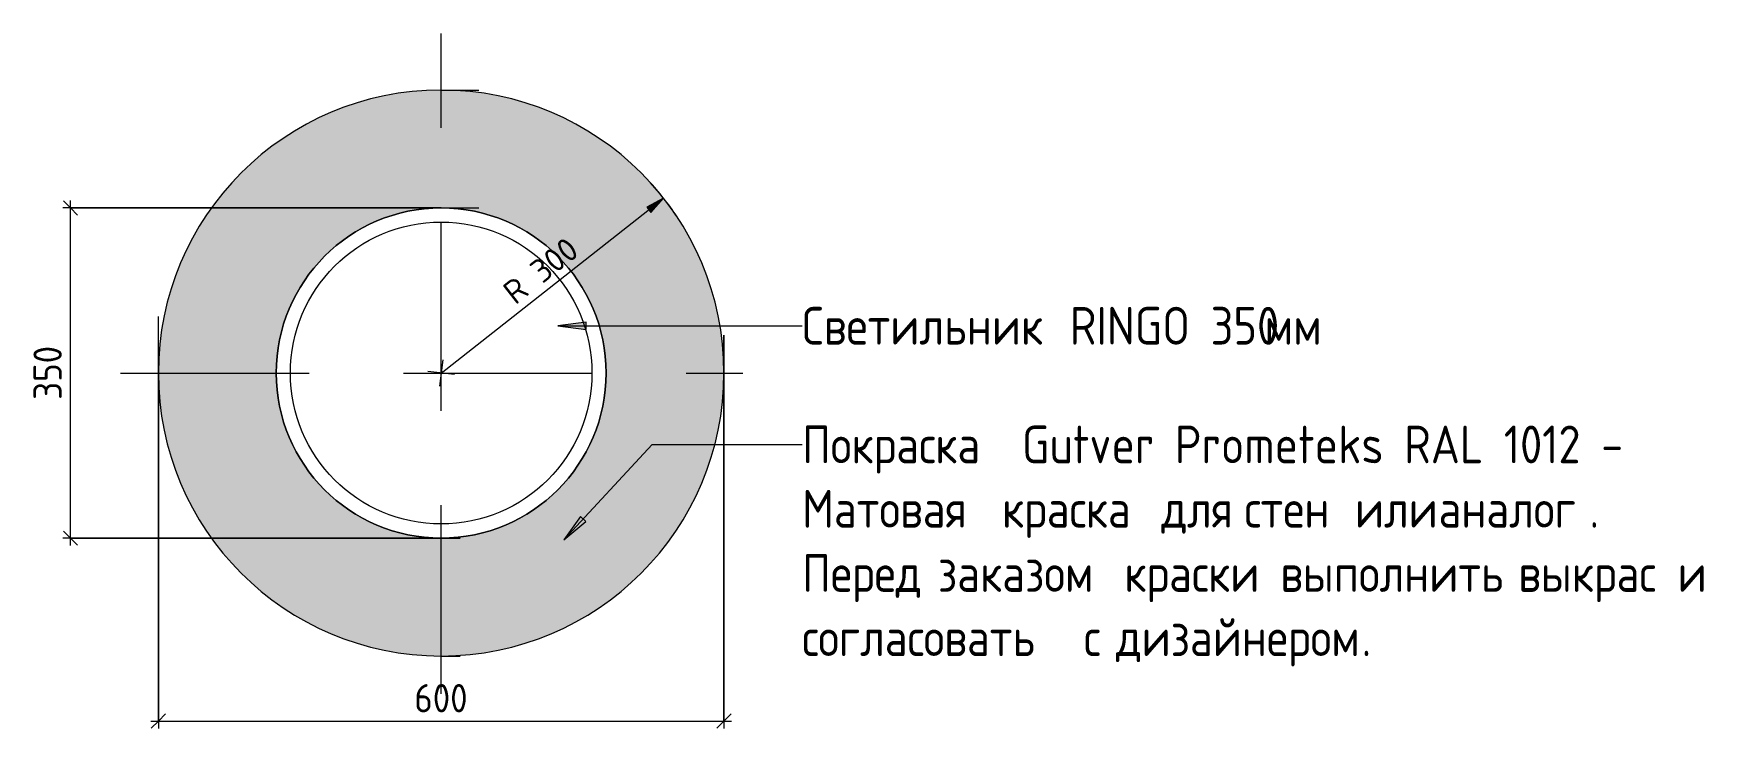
# Model space of a CAD drawing. Header units: millimetres. Extents: x -5507 to 191320, y -8553 to 29000.
# Drawn here: x 189548 to 191320, y 2331 to 3068 of the extents above; entities that cross this region are included whole.
import ezdxf

# ---------------------------------------------------------------- set-up
doc = ezdxf.new("R2010")
doc.units = ezdxf.units.MM
doc.linetypes.add('ADSK_Штрих_ш2 п1', pattern=[300, 200, -100])
for name, color, linetype, lineweight in [('A-ANNO-DIMS', 7, 'Continuous', 9), ('A-ANNO-DIMS-10', 7, 'Continuous', 9), ('A-DETL', 7, 'Continuous', 9), ('A-DETL-1', 7, 'ADSK_Штрих_ш2 п1', 9), ('G-ANNO-TEXT', 7, 'Continuous', 9)]:
    doc.layers.add(name, color=color, linetype=linetype, lineweight=lineweight)
doc.layers.add('A-DETL-GENF-8', color=7, linetype='Continuous', lineweight=9, true_color=0xf2dc97)
doc.styles.add('GOST Common_5', font='GOST_Common.ttf', dxfattribs={"width": 0.9, "height": 40})
doc.styles.add('ISOCPEUR_4', font='isocpeur.ttf', dxfattribs={"width": 0.9, "height": 30})
doc.styles.add('ISOCPEUR_5', font='isocpeur.ttf', dxfattribs={"height": 25})
doc.dimstyles.new('ISO-2_5_1_0K_БОЛЬШОЙ', dxfattribs={"dimscale": 304.8, "dimtxt": 24.899529, "dimasz": 0.065617, "dimexe": 0.07874, "dimexo": 0, "dimgap": 0, "dimtad": 1, "dimjust": 3, "dimdec": 0, "dimzin": 0, "dimdsep": 46, "dimtxsty": 'ISOCPEUR_5', "dimsah": 1, "dimcen": 0.09, "dimazin": 0, "dimtfac": 1, "dimtdec": 4, "dimtix": 1, "dimtmove": 0, "dimatfit": 2, "dimfxl": 1, "dimtvp": 1, "dimtolj": 1, "dimtzin": 0, "dimarcsym": 2})
doc.dimstyles.new('ISO-3_0', dxfattribs={"dimscale": 304.8, "dimtxt": 29.879435, "dimasz": 0.049213, "dimexe": 0.026247, "dimexo": 0, "dimgap": 0, "dimtad": 1, "dimdec": 0, "dimrnd": 10, "dimzin": 0, "dimdsep": 46, "dimtxsty": 'ISOCPEUR_4', "dimblk1": 'OBLIQUE', "dimblk2": 'OBLIQUE', "dimsah": 1, "dimcen": 0.09, "dimdle": 0.026247, "dimazin": 0, "dimtfac": 1, "dimtdec": 4, "dimtix": 1, "dimtmove": 0, "dimatfit": 3, "dimfxl": 1, "dimtvp": 1, "dimtolj": 1, "dimtzin": 0, "dimarcsym": 2})

msp = doc.modelspace()

# ---------------------------------------------------------------- texts
at = {"layer": 'G-ANNO-TEXT', "char_height": 40, "attachment_point": 1, "style": 'GOST Common_5'}
for s, insert, width in [('Светильник', (190363.9, 2777.9), 317.468), (' RINGO 350', (190625.9, 2777.9), 277.063), ('мм', (190854.5, 2777.9), 70.709), ('Покраска', (190363.9, 2652.1), 256.139), (' Gutver Prometeks RAL 1012 - ', (190575.3, 2652.1), 795.114), ('Матовая', (190363.9, 2583.9), 241.709), ('\\fGOST Common|b0|i0|c204|p34|;\\W.9; ', (190563.4, 2583.9), 15.152), ('краска', (190575.9, 2583.9), 189.759), ('\\fGOST Common|b0|i0|c204|p34|;\\W.9; ', (190732.4, 2583.9), 15.152), ('для', (190744.9, 2583.9), 91.633), ('\\fGOST Common|b0|i0|c204|p34|;\\W.9; ', (190820.5, 2583.9), 15.152), ('стен', (190833.1, 2583.9), 126.987), ('\\fGOST Common|b0|i0|c204|p34|;\\W.9; ', (190937.8, 2583.9), 15.152), ('или', (190950.3, 2583.9), 92.354), ('\\fGOST Common|b0|i0|c204|p34|;\\W.9; ', (191026.5, 2583.9), 15.152), ('аналог', (191039, 2583.9), 194.089), ('. ', (191199.2, 2583.9), 28.139), ('Перед', (190363.9, 2515.8), 159.456), ('\\fGOST Common|b0|i0|c204|p34|;\\W.9; ', (190495.5, 2515.8), 15.152), ('заказом', (190508, 2515.8), 224.392), ('\\fGOST Common|b0|i0|c204|p34|;\\W.9; ', (190693.2, 2515.8), 15.152), ('краски', (190705.7, 2515.8), 185.43), ('\\fGOST Common|b0|i0|c204|p34|;\\W.9; ', (190858.6, 2515.8), 15.152), ('выполнить', (190871.2, 2515.8), 290.772), ('\\fGOST Common|b0|i0|c204|p34|;\\W.9; ', (191111.1, 2515.8), 15.152), ('выкрас', (191123.6, 2515.8), 189.759), ('\\fGOST Common|b0|i0|c204|p34|;\\W.9; ', (191280.1, 2515.8), 15.152), ('\\fGOST Common|b0|i0|c204|p34|;\\W.9;и', (191292.6, 2515.8), 31.025), ('\\fGOST Common|b0|i0|c204|p34|;\\W.9; ', (191318.2, 2515.8), 15.152), ('\\fGOST Common|b0|i0|c204|p34|;\\W.9; ', (190650.3, 2447.7), 15.152), ('\\fGOST Common|b0|i0|c204|p34|;\\W.9; ', (190684.2, 2447.7), 15.152), ('дизайнером', (190696.7, 2447.7), 316.025), ('согласовать', (190363.9, 2447.7), 347.051), ('\\fGOST Common|b0|i0|c204|p34|;\\W.9;с', (190662.8, 2447.7), 25.975), ('\\fGOST Common|b0|i0|c204|p34|;\\W.9;.', (190957.5, 2447.7), 12.987)]:
    msp.add_mtext(s, dxfattribs=dict(at, insert=insert, width=width))

# ---------------------------------------------------------------- blocks, each defined once
blk = doc.blocks.new('DIMBLOCK83-Выкрас на потолке около светильника ЛК')
at = {"layer": 'A-ANNO-DIMS-10', "lineweight": 20}
for p, q in [((189587.7, 2882.8), (189580.2, 2890.3)), ((189587.7, 2882.8), (189595.2, 2875.3)), ((189587.7, 2532.8), (189580.2, 2540.3)), ((189587.7, 2532.8), (189595.2, 2525.3))]:
    blk.add_line(p, q, dxfattribs=at)
at = {"layer": 'A-ANNO-DIMS-10'}
for p, q in [((189587.7, 2524.8), (189587.7, 2890.8)), ((189981, 2882.8), (189579.7, 2882.8)), ((189587.7, 2882.8), (189981, 2882.8)), ((190001, 2532.8), (189579.7, 2532.8)), ((189587.7, 2532.8), (190001, 2532.8))]:
    blk.add_line(p, q, dxfattribs=at)
at = {"layer": 'A-ANNO-DIMS-10', "color": 0, "insert": (189548.5, 2679.4), "char_height": 30, "width": 68.263, "attachment_point": 1, "rotation": 90, "line_spacing_factor": 1.149209, "style": 'ISOCPEUR_4'}
blk.add_mtext('350', dxfattribs=at)
blk = doc.blocks.new('_Oblique')
at = {"color": 0, "linetype": 'ByBlock', "lineweight": -2}
blk.add_line((-0.5, -0.5), (0.5, 0.5), dxfattribs=at)
blk = doc.blocks.new('DIMBLOCK84-Выкрас на потолке около светильника ЛК')
at = {"layer": 'A-ANNO-DIMS-10'}
for p, q in [((190281, 2747.8), (190281, 2330.9)), ((190281, 2338.9), (190281, 2747.8)), ((189681, 2707.8), (189681, 2330.9)), ((189681, 2338.9), (189681, 2707.8)), ((189673, 2338.9), (190289, 2338.9))]:
    blk.add_line(p, q, dxfattribs=at)
at = {"layer": 'A-ANNO-DIMS-10', "lineweight": 20}
for p, q in [((189681, 2338.9), (189673.5, 2331.4)), ((189681, 2338.9), (189688.5, 2346.4)), ((190281, 2338.9), (190273.5, 2331.4)), ((190281, 2338.9), (190288.5, 2346.4))]:
    blk.add_line(p, q, dxfattribs=at)
at = {"layer": 'A-ANNO-DIMS-10', "color": 0, "insert": (189952.5, 2378.1), "char_height": 30, "width": 68.263, "attachment_point": 1, "line_spacing_factor": 1.149209, "style": 'ISOCPEUR_4'}
blk.add_mtext('600', dxfattribs=at)
blk = doc.blocks.new('DIMBLOCK85-Выкрас на потолке около светильника ЛК')
at = {"layer": 'A-ANNO-DIMS-10'}
blk.add_hatch(color=256, dxfattribs=at).paths.add_polyline_path([(190216.9, 2893.1), (190199, 2883.5), (190203.3, 2878)])
for p, q in [((189981, 2707.8), (190216.9, 2893.1)), ((190216.9, 2893.1), (190199, 2883.5)), ((190203.3, 2878), (190216.9, 2893.1)), ((190199, 2883.5), (190203.3, 2878)), ((189982.6, 2721.8), (189979.3, 2693.8)), ((189995, 2706.1), (189966.9, 2709.5))]:
    blk.add_line(p, q, dxfattribs=at)
blk.add_arc((189981, 2707.8), 300, 33.5619, 42.7292, dxfattribs=at)
at = {"layer": 'A-ANNO-DIMS-10', "color": 0, "insert": (190044.1, 2798.9), "char_height": 25, "width": 105.727, "attachment_point": 1, "rotation": 38.1455, "line_spacing_factor": 1.149209, "style": 'ISOCPEUR_5'}
blk.add_mtext('R 300', dxfattribs=at)

# ---------------------------------------------------------------- dimensions: what is measured, and where the dimension line sits
at = {"layer": 'A-ANNO-DIMS'}
dim = msp.add_radius_dim(center=(189981, 2707.8), mpoint=(190216.9, 2893.1), dimstyle='ISO-2_5_1_0K_БОЛЬШОЙ', override={"dimpost": 'R<>'}, dxfattribs=at)
dim.commit()
dim.dimension.update_dxf_attribs({"geometry": 'DIMBLOCK85-Выкрас на потолке около светильника ЛК', "text_midpoint": (190083.3, 2804.1)})
dim = msp.add_linear_dim(base=(189587.7, 2882.8), p1=(190001, 2532.8), p2=(189981, 2882.8), angle=90, dimstyle='ISO-3_0', override={"dimpost": '<>', "dimfxl": 350.570963}, dxfattribs=at)
dim.commit()
dim.dimension.update_dxf_attribs({"geometry": 'DIMBLOCK83-Выкрас на потолке около светильника ЛК', "text_midpoint": (189572.7, 2707.8)})
dim = msp.add_linear_dim(base=(190281, 2338.9), p1=(189681, 2707.8), p2=(190281, 2747.8), dimstyle='ISO-3_0', override={"dimpost": '<>', "dimfxl": 601.331855}, dxfattribs=at)
dim.commit()
dim.dimension.update_dxf_attribs({"geometry": 'DIMBLOCK84-Выкрас на потолке около светильника ЛК', "text_midpoint": (189981, 2353.9)})

# ---------------------------------------------------------------- hatches: boundary and pattern name
at = {"layer": 'A-DETL-GENF-8'}
h = msp.add_hatch(color=256, dxfattribs=at)
h.paths.add_polyline_path([(189981, 2407.8), (190000.5, 2408.5), (190020.1, 2410.4), (190039.5, 2413.6), (190058.6, 2418), (190077.4, 2423.7), (190095.8, 2430.6), (190113.6, 2438.7), (190131, 2448), (190147.6, 2458.4), (190163.6, 2469.8), (190178.8, 2482.3), (190193.1, 2495.7), (190206.5, 2510), (190219, 2525.2), (190230.4, 2541.1), (190240.7, 2557.8), (190250, 2575.2), (190258.1, 2593), (190265, 2611.4), (190270.7, 2630.2), (190275.2, 2649.3), (190278.4, 2668.5), (190280.3, 2688), (190281, 2707.8), (190280.3, 2727.6), (190278.4, 2747.1), (190275.2, 2766.3), (190270.7, 2785.4), (190265, 2804.3), (190258.1, 2822.6), (190250, 2840.5), (190240.7, 2857.8), (190230.4, 2874.5), (190219, 2890.4), (190206.5, 2905.6), (190193.1, 2919.9), (190178.8, 2933.3), (190163.6, 2945.8), (190147.6, 2957.2), (190131, 2967.6), (190113.6, 2976.9), (190095.8, 2985), (190077.4, 2991.9), (190058.6, 2997.6), (190039.5, 3002), (190020.1, 3005.2), (190000.5, 3007.2), (189981, 3007.8), (189961.4, 3007.2), (189941.8, 3005.2), (189922.4, 3002), (189903.3, 2997.6), (189884.5, 2991.9), (189866.1, 2985), (189848.3, 2976.9), (189830.9, 2967.6), (189814.3, 2957.2), (189798.4, 2945.8), (189783.1, 2933.3), (189768.8, 2919.9), (189755.4, 2905.6), (189742.9, 2890.4), (189731.5, 2874.5), (189721.2, 2857.8), (189711.9, 2840.5), (189703.8, 2822.6), (189696.9, 2804.3), (189691.2, 2785.4), (189686.7, 2766.3), (189683.5, 2747.1), (189681.6, 2727.6), (189681, 2707.8), (189681.6, 2688), (189683.5, 2668.5), (189686.7, 2649.3), (189691.2, 2630.2), (189696.9, 2611.4), (189703.8, 2593), (189711.9, 2575.2), (189721.2, 2557.8), (189731.5, 2541.1), (189742.9, 2525.2), (189755.4, 2510), (189768.8, 2495.7), (189783.1, 2482.3), (189798.4, 2469.8), (189814.3, 2458.4), (189830.9, 2448), (189848.3, 2438.7), (189866.1, 2430.6), (189884.5, 2423.7), (189903.3, 2418), (189922.4, 2413.6), (189941.8, 2410.4), (189961.4, 2408.5)])
h.paths.add_polyline_path([(189981, 2532.8), (189965.7, 2533.5), (189950.5, 2535.5), (189935.7, 2538.8), (189921.1, 2543.4), (189907, 2549.2), (189893.5, 2556.3), (189880.6, 2564.4), (189868.4, 2573.8), (189857.2, 2584.1), (189846.9, 2595.3), (189837.6, 2607.5), (189829.4, 2620.3), (189822.4, 2633.8), (189816.5, 2648), (189811.9, 2662.5), (189808.6, 2677.3), (189806.7, 2692.4), (189806, 2707.8), (189806.7, 2723.2), (189808.6, 2738.3), (189811.9, 2753.1), (189816.5, 2767.6), (189822.4, 2781.8), (189829.4, 2795.3), (189837.6, 2808.1), (189846.9, 2820.3), (189857.2, 2831.6), (189868.4, 2841.8), (189880.6, 2851.2), (189893.5, 2859.4), (189907, 2866.4), (189921.1, 2872.3), (189935.7, 2876.8), (189950.5, 2880.1), (189965.7, 2882.1), (189981, 2882.8), (189996.2, 2882.1), (190011.4, 2880.1), (190026.2, 2876.8), (190040.8, 2872.3), (190054.9, 2866.4), (190068.5, 2859.4), (190081.3, 2851.2), (190093.5, 2841.8), (190104.7, 2831.6), (190115, 2820.3), (190124.3, 2808.1), (190132.5, 2795.3), (190139.5, 2781.8), (190145.4, 2767.6), (190150, 2753.1), (190153.3, 2738.3), (190155.2, 2723.2), (190156, 2707.8), (190155.2, 2692.4), (190153.3, 2677.3), (190150, 2662.5), (190145.4, 2648), (190139.5, 2633.8), (190132.5, 2620.3), (190124.3, 2607.5), (190115, 2595.3), (190104.7, 2584.1), (190093.5, 2573.8), (190081.3, 2564.4), (190068.5, 2556.3), (190054.9, 2549.2), (190040.8, 2543.4), (190026.2, 2538.8), (190011.4, 2535.5), (189996.2, 2533.5), (189981, 2532.8)])
at = {"layer": 'G-ANNO-TEXT'}
for points in [[(190104.9, 2757.9), (190134.9, 2754), (190134.9, 2761.8)], [(190111.2, 2531), (190134.5, 2550.3), (190128.7, 2555.7)]]:
    msp.add_hatch(color=256, dxfattribs=at).paths.add_polyline_path(points)

# ---------------------------------------------------------------- linework, layer by layer
at = {"layer": 'A-DETL'}
for radius in [175, 160]:
    msp.add_circle((189981, 2707.8), radius, dxfattribs=at)
for radius, start, end in [(300, 0, 180), (175, 0, 180), (300, 180, 360), (175, 180, 0)]:
    msp.add_arc((189981, 2707.8), radius, start, end, dxfattribs=at)
at = {"layer": 'A-DETL-1'}
for p, q in [((189981, 2367.8), (189981, 3067.8)), ((189981, 3007.8), (190021, 3007.8)), ((189981, 2882.8), (190021, 2882.8)), ((189681, 2707.8), (189681, 2767.8)), ((190281, 2707.8), (190281, 2747.8)), ((189641, 2707.8), (190301, 2707.8)), ((189981, 2532.8), (190001, 2532.8)), ((189981, 2407.8), (190001, 2407.8))]:
    msp.add_line(p, q, dxfattribs=at)
at = {"layer": 'G-ANNO-TEXT'}
for p, q in [((190134.9, 2761.8), (190104.9, 2757.9)), ((190104.9, 2757.9), (190134.9, 2754)), ((190104.9, 2757.9), (190363.9, 2757.9)), ((190134.9, 2754), (190134.9, 2761.8)), ((190111.2, 2531), (190204.8, 2632.1)), ((190204.8, 2632.1), (190363.9, 2632.1)), ((190128.7, 2555.7), (190111.2, 2531)), ((190134.5, 2550.3), (190128.7, 2555.7)), ((190111.2, 2531), (190134.5, 2550.3))]:
    msp.add_line(p, q, dxfattribs=at)

msp.set_redraw_order([(e.dxf.handle, doc.entitydb.next_handle()) for e in msp.query("TEXT MTEXT ATTDEF DIMENSION ARC_DIMENSION")])  # texts and dimensions are drawn at this point

doc.saveas('drawing.dxf')
